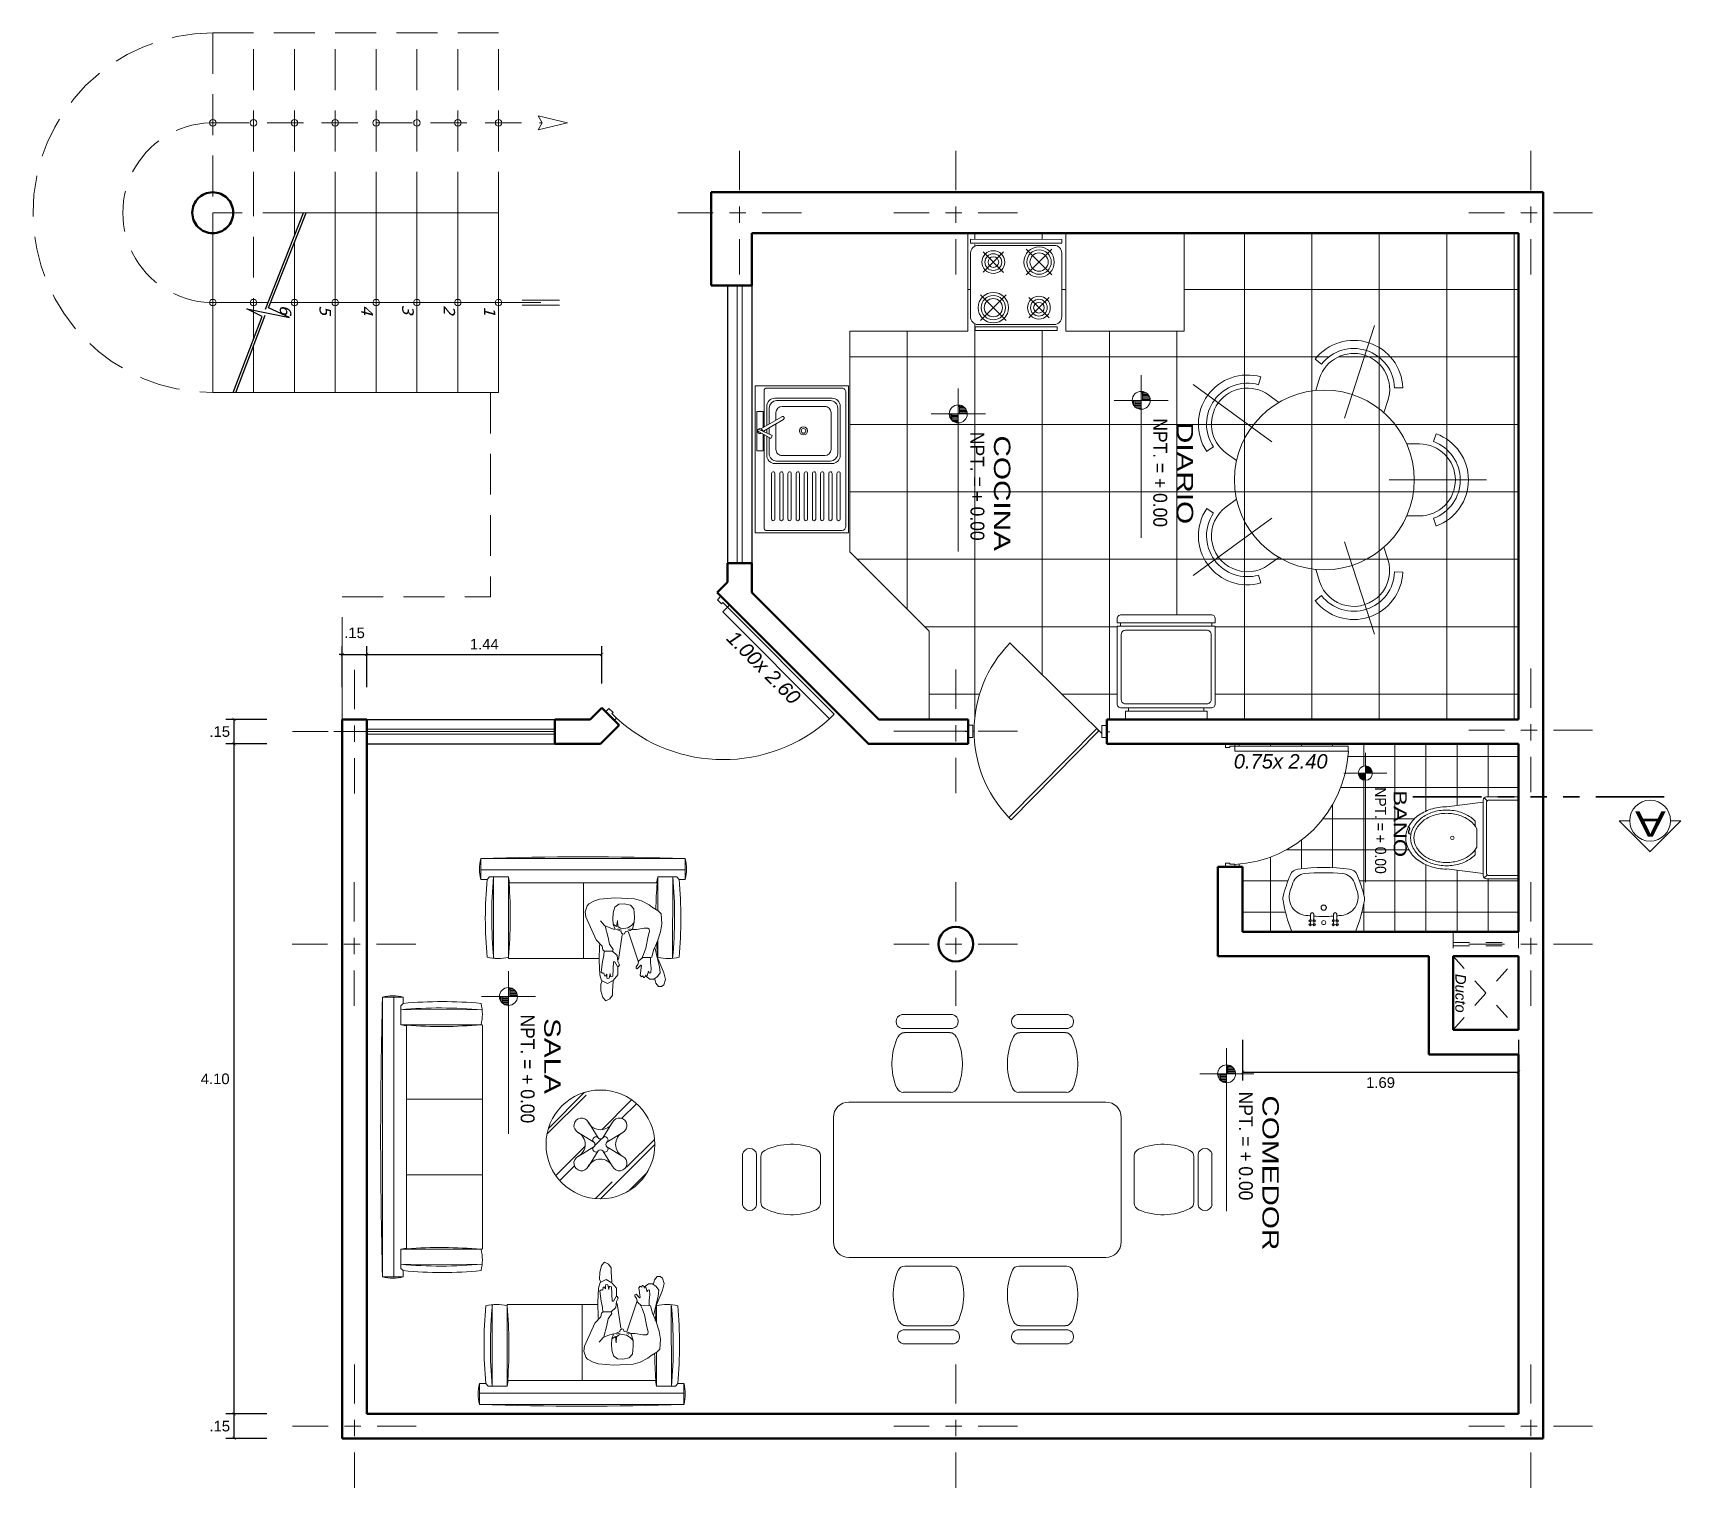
# Model space of a CAD drawing. Header units: millimetres. Extents: x 2033 to 2295, y 1536 to 1691.
# Drawn here: x 2162.55 to 2172.64, y 1561.02 to 1569.92 of the extents above; entities that cross this region are included whole.
import ezdxf

# ---------------------------------------------------------------- set-up
doc = ezdxf.new("R2010")
doc.units = ezdxf.units.MM
for name, pattern in [('ACAD_ISO02W100', [15, 12, -3]), ('ACAD_ISO06W100', [36, 24, -3, 0, -3, 0, -3, 0, -3]), ('ACAD_ISO10W100', [18, 12, -3, 0, -3]), ('HIDDEN2', [4.7625, 3.175, -1.5875]), ('RAYITAS', [0.375, 0.25, -0.125])]:
    doc.linetypes.add(name, pattern=pattern)
doc.layers.get('Defpoints').update_dxf_attribs({"color": 164})
for name, color, linetype, lineweight in [('CARPINTERIA', 21, 'Continuous', 18), ('cotas', 251, 'Continuous', 15), ('escaleras', 30, 'Continuous', 15), ('Layer2', 2, 'Continuous', 9), ('Muebles', 33, 'Continuous', 9), ('MUEBLES-PUERTAS', 21, 'Continuous', 9), ('muroalto', 12, 'Continuous', 50), ('MUROS BAJOS', 80, 'Continuous', 25), ('PISOS', 252, 'Continuous', 0), ('PROYECCIONES', 127, 'HIDDEN2', 5), ('PYV', 30, 'Continuous', 13), ('SANITARIO', 161, 'Continuous', 5), ('seccion', 130, 'Continuous', 35), ('TEXTOS', 7, 'Continuous', 5), ('Texturas', 8, 'Continuous', 0), ('texturasde piso', 252, 'Continuous', 0), ('UNO', 254, 'Continuous', 9), ('ventana-puerta', 2, 'Continuous', 5)]:
    doc.layers.add(name, color=color, linetype=linetype, lineweight=lineweight)
doc.layers.add('COTA', color=1, linetype='Continuous')
doc.styles.add('ARDELG', font='arial.ttf', dxfattribs={"width": 0.9, "height": 0.1})
doc.styles.add('ARIAL', font='arial.ttf', dxfattribs={"width": 1.3, "height": 0.1})
doc.styles.add('ARRR', font='arial.ttf', dxfattribs={"height": 0.1})
doc.styles.get("Standard").update_dxf_attribs({"font": 'arial.ttf'})
doc.dimstyles.new('Aritek', dxfattribs={"dimtxt": 0.065, "dimasz": 0.02, "dimexe": 0.05, "dimexo": 0.15, "dimgap": 0.03, "dimtad": 2, "dimtih": 1, "dimtoh": 1, "dimzin": 4, "dimdsep": 46, "dimtxsty": 'Standard', "dimblk": 'ARCHTICK', "dimcen": 0.1, "dimclrt": 7, "dimadec": 0, "dimazin": 0, "dimtfac": 1, "dimtmove": 2, "dimatfit": 1, "dimldrblk": 'DOTSMALL', "dimfxl": 0.2, "dimfxlon": 1, "dimarcsym": 0})

msp = doc.modelspace()

# ---------------------------------------------------------------- texts
at = {"attachment_point": 8}
for s, insert, char_height, width, rotation in [('{\\fArial|b0|i1|c0|p34;1.00x 2.60}', (2166.994, 1566.006), 0.088, 0.74437, 315), ('{\\fArial|b0|i1|c0|p34;Ducto}', (2171.258, 1564.044), 0.065, 2.42503, 270)]:
    msp.add_mtext(s, dxfattribs=dict(at, insert=insert, char_height=char_height, width=width, rotation=rotation))
at = {"insert": (2170.19, 1565.418), "char_height": 0.088, "width": 0.74437, "attachment_point": 8}
msp.add_mtext('{\\fArial|b0|i1|c0|p34;0.75x 2.40}', dxfattribs=at)
at = {"layer": 'Layer2', "char_height": 0.07, "attachment_point": 1, "rotation": 270, "style": 'ARRR'}
for s, insert in [('{\\fVerdana|b0|i1|c0|p34;6}', (2164.134, 1568.256)), ('{\\fVerdana|b0|i1|c0|p34;5}', (2164.377, 1568.253)), ('{\\fVerdana|b0|i1|c0|p34;4}', (2164.633, 1568.255)), ('{\\fVerdana|b0|i1|c0|p34;3}', (2164.883, 1568.258)), ('{\\fVerdana|b0|i1|c0|p34;2}', (2165.136, 1568.256)), ('{\\fVerdana|b0|i1|c0|p34;1}', (2165.383, 1568.249))]:
    msp.add_mtext(s, dxfattribs=dict(at, insert=insert))
at = {"layer": 'TEXTOS', "ltscale": 0.005, "attachment_point": 1}
for s, insert, char_height, width, rotation, style in [('NPT. = + 0.00', (2169.495, 1567.562), 0.085, 1, 270, 'ARDELG'), ('DIARIO', (2169.654, 1567.54), 0.1, 1.686, 270, 'ARIAL'), ('NPT. = + 0.00', (2168.376, 1567.479), 0.085, 1, 270, 'ARDELG'), ('COCINA', (2168.535, 1567.457), 0.1, 1.686, 270, 'ARIAL'), ('NPT. = + 0.00', (2170.835, 1565.304), 0.06757, 0.79496, 270, 'ARDELG'), ('BAÑO', (2170.961, 1565.286), 0.0795, 1.3403, 270, 'ARIAL'), ('A', (2172.547, 1565.002), 0.155, 1.686, 180, 'ARIAL'), ('NPT. = + 0.00', (2165.623, 1563.914), 0.085, 1, 270, 'ARDELG'), ('SALA', (2165.782, 1563.892), 0.1, 1.686, 270, 'ARIAL'), ('NPT. = + 0.00', (2170.019, 1563.442), 0.085, 1, 270, 'ARDELG'), ('COMEDOR', (2170.178, 1563.419), 0.1, 1.686, 270, 'ARIAL')]:
    msp.add_mtext(s, dxfattribs=dict(at, insert=insert, char_height=char_height, width=width, rotation=rotation, style=style))

# ---------------------------------------------------------------- blocks, each defined once
blk = doc.blocks.new('puerta cocina')
at = {"layer": 'ventana-puerta', "lineweight": 9}
for p, q in [((0, -0.037), (-0.02, -0.037)), ((0.83, -0.038), (0.823, -0.038)), ((0.86, -0.037), (0.88, -0.037))]:
    blk.add_line(p, q, dxfattribs=at)
at = {"layer": 'ventana-puerta', "lineweight": 9, "ltscale": 0.006}
blk.add_line((0.031, -0.026), (0.602, -0.587), dxfattribs=at)
at = {"layer": 'ventana-puerta', "lineweight": 9}
for points in [[(0.605, 0.496), (0.591, 0.51), (0.048, -0.043), (0.062, -0.057), (0.605, 0.496)], [(0, -0.075), (0, 0), (0.03, 0), (0.03, -0.05), (0.03, -0.05), (0.03, -0.075)], [(0.86, -0.075), (0.86, 0), (0.83, 0), (0.83, -0.05), (0.83, -0.05), (0.83, -0.075)]]:
    blk.add_lwpolyline(points, close=True, dxfattribs=at)
blk.add_arc((0.047, -0.042), 0.775, 315.5024, 43.9764, dxfattribs=at)
blk = doc.blocks.new('P')
at = {"linetype": 'Continuous'}
for p, q in [((0.06, 1), (0.02, 1)), ((0.02, 0.075), (0.02, 1)), ((0.06, 1), (0.06, 0.075)), ((0, 0), (0, 0.075)), ((0, 0.075), (0.02, 0.075)), ((0.03, 0), (0, 0)), ((0.06, 0.075), (0.02, 0.075)), ((0.02, 0.075), (0.02, 0.035)), ((0.02, 0.035), (0.03, 0.035)), ((0.03, 0.035), (0.03, 0)), ((0.97, 0.035), (0.97, 0)), ((0.98, 0.035), (0.97, 0.035)), ((0.97, 0), (1, 0)), ((0.98, 0.075), (0.98, 0.035)), ((1, 0.075), (0.98, 0.075)), ((1, 0), (1, 0.075))]:
    blk.add_line(p, q, dxfattribs=at)
blk.add_arc((0.009, 0.029), 0.973, 2.7199, 86.9696, dxfattribs=at)
blk = doc.blocks.new('waterdwe')
at = {"layer": 'SANITARIO'}
for p, q in [((2478.014, 1647.262), (2478.014, 1647.762)), ((2478.014, 1647.762), (2478.209, 1647.762)), ((2478.014, 1647.742), (2478.199, 1647.742)), ((2478.223, 1647.757), (2478.206, 1647.74)), ((2478.209, 1647.732), (2478.209, 1647.292)), ((2478.229, 1647.742), (2478.229, 1647.282)), ((2478.229, 1647.731), (2478.454, 1647.702)), ((2478.279, 1647.615), (2478.279, 1647.584)), ((2478.269, 1647.569), (2478.269, 1647.456)), ((2478.279, 1647.441), (2478.279, 1647.41)), ((2478.229, 1647.294), (2478.454, 1647.322)), ((2478.199, 1647.282), (2478.014, 1647.282)), ((2478.209, 1647.262), (2478.014, 1647.262)), ((2478.223, 1647.268), (2478.206, 1647.285))]:
    blk.add_line(p, q, dxfattribs=at)
blk.add_circle((2478.419, 1647.512), 0.0107, dxfattribs=at)
for centre, radius, start, end in [((2478.199, 1647.732), 0.01, 360, 90), ((2478.209, 1647.742), 0.02, 360, 90), ((2478.408, 1647.49), 0.16, 127.6942, 150.5975), ((2478.408, 1647.49), 0.18, 127.6942, 135.9871), ((2478.436, 1647.455), 0.225, 107.7485, 127.6942), ((2478.436, 1647.455), 0.205, 107.7485, 127.6942), ((2478.454, 1647.399), 0.284, 90, 107.7485), ((2478.454, 1647.399), 0.264, 90, 107.7485), ((2478.454, 1647.375), 0.328, 72.5259, 90), ((2478.454, 1647.399), 0.284, 72.2515, 90), ((2478.454, 1647.399), 0.264, 72.2515, 90), ((2478.472, 1647.455), 0.205, 52.3058, 72.2515), ((2478.472, 1647.455), 0.225, 52.3058, 72.2515), ((2478.475, 1647.442), 0.257, 52.7652, 72.5259), ((2478.499, 1647.49), 0.16, 28.1931, 52.3058), ((2478.499, 1647.49), 0.18, 28.1931, 52.3058), ((2478.508, 1647.485), 0.203, 28.5912, 52.7652), ((2478.541, 1647.512), 0.113, 360, 28.1931), ((2478.541, 1647.512), 0.133, 360, 28.1931), ((2478.558, 1647.512), 0.146, 360, 28.5912), ((2478.408, 1647.535), 0.16, 209.4025, 232.3058), ((2478.499, 1647.535), 0.16, 307.6942, 331.8069), ((2478.499, 1647.535), 0.18, 307.6942, 331.8069), ((2478.508, 1647.54), 0.203, 307.2348, 331.4088), ((2478.541, 1647.512), 0.113, 331.8069, 360), ((2478.541, 1647.512), 0.133, 331.8069, 360), ((2478.558, 1647.512), 0.146, 331.4088, 360), ((2478.408, 1647.535), 0.18, 224.0129, 232.3058), ((2478.436, 1647.57), 0.225, 232.3058, 252.2515), ((2478.436, 1647.57), 0.205, 232.3058, 252.2515), ((2478.454, 1647.626), 0.284, 252.2515, 270), ((2478.454, 1647.626), 0.264, 252.2515, 270), ((2478.454, 1647.626), 0.264, 270, 287.7485), ((2478.454, 1647.626), 0.284, 270, 287.7485), ((2478.454, 1647.65), 0.328, 270, 287.4741), ((2478.472, 1647.57), 0.205, 287.7485, 307.6942), ((2478.472, 1647.57), 0.225, 287.7485, 307.6942), ((2478.475, 1647.583), 0.257, 287.4741, 307.2348), ((2478.199, 1647.292), 0.01, 270, 360), ((2478.209, 1647.282), 0.02, 270, 360)]:
    blk.add_arc(centre, radius, start, end, dxfattribs=at)
blk = doc.blocks.new('A$C493C44AB')
at = {"layer": 'SANITARIO'}
for p, q in [((0.17, 0.32), (0.17, 0.296)), ((0.189, 0.298), (0.189, 0.32)), ((0.311, 0.32), (0.311, 0.298)), ((0.33, 0.296), (0.33, 0.32))]:
    blk.add_line(p, q, dxfattribs=at)
for points in [[(0.408, 0.01, 0.268711), (0.454, 0.045, 0.03809), (0.498, 0.177, 0.103744), (0.499, 0.202, 0.053168), (0.446, 0.389, 0.306147), (0.438, 0.395), (0.062, 0.395, 0.306147), (0.054, 0.389, 0.053168), (0.001, 0.202, 0.103744), (0.002, 0.177, 0.03809), (0.046, 0.045, 0.268711), (0.092, 0.01, 0.062558)], [(0.174, 0.329), (0.17, 0.325, 0.056579), (0.173, 0.323), (0.169, 0.318, -0.141407), (0.16, 0.327), (0.164, 0.331, 0.056579), (0.166, 0.328), (0.17, 0.333, -0.274973), (0.17, 0.344), (0.166, 0.348, 0.056579), (0.164, 0.345), (0.16, 0.349, -0.141407), (0.169, 0.358), (0.173, 0.354, 0.056579), (0.17, 0.352), (0.174, 0.347, -0.274973), (0.185, 0.347), (0.189, 0.352, 0.056579), (0.186, 0.354), (0.19, 0.358, -0.141407), (0.199, 0.349), (0.195, 0.345, 0.056579), (0.193, 0.348), (0.189, 0.344, -0.274973), (0.189, 0.333), (0.193, 0.328, 0.056579), (0.195, 0.331), (0.199, 0.327, -0.141407), (0.19, 0.318), (0.186, 0.323, 0.056579), (0.189, 0.325), (0.185, 0.329, -0.274973)], [(0.33, 0.344), (0.334, 0.348, -0.056579), (0.336, 0.345), (0.34, 0.349, 0.141407), (0.331, 0.358), (0.327, 0.354, -0.056579), (0.33, 0.352), (0.326, 0.347, 0.274973), (0.315, 0.347), (0.311, 0.352, -0.056579), (0.314, 0.354), (0.31, 0.358, 0.141407), (0.301, 0.349), (0.305, 0.345, -0.056579), (0.307, 0.348), (0.311, 0.344, 0.274973), (0.311, 0.333), (0.307, 0.328, -0.056579), (0.305, 0.331), (0.301, 0.327, 0.141407), (0.31, 0.318), (0.314, 0.323, -0.056579), (0.311, 0.325), (0.315, 0.329, 0.274973), (0.326, 0.329), (0.33, 0.325, -0.056579), (0.327, 0.323), (0.331, 0.318, 0.141407), (0.34, 0.327), (0.336, 0.331, -0.056579), (0.334, 0.328), (0.33, 0.333, 0.274973)], [(0.36, 0.294, 0.007112), (0.33, 0.296), (0.33, 0.286, -1), (0.311, 0.286), (0.311, 0.298, 0.028913), (0.189, 0.298), (0.189, 0.286, -1), (0.17, 0.286), (0.17, 0.296, 0.007112), (0.14, 0.294, 0.468237), (0.043, 0.15, 0.016513), (0.062, 0.094, 0.289254), (0.134, 0.038, 0.0468), (0.365, 0.038, 0.289254), (0.438, 0.094, 0.016513), (0.456, 0.15, 0.468237)], [(0.234, 0.246, -1), (0.266, 0.246, -1)]]:
    blk.add_lwpolyline(points, format="xyb", close=True, dxfattribs=at)
blk.add_lwpolyline([(0.311, 0.333), (0.311, 0.332, 1)], format="xyb", dxfattribs=at)
for centre, radius in [((0.25, 0.338), 0.0123), ((0.25, 0.246), 0.0162)]:
    blk.add_circle(centre, radius, dxfattribs=at)
blk = doc.blocks.new('Lavaplat')
at = {"layer": 'MUEBLES-PUERTAS', "ltscale": 0.04}
for p, q in [((0.45, 0), (-0.45, 0)), ((-0.45, -0.57), (-0.45, 0)), ((0.45, -0.57), (0.45, 0)), ((0.024, -0.07), (0.142, -0.07)), ((0.161, -0.07), (0.185, -0.07)), ((0.208, -0.07), (0.324, -0.07)), ((-0.026, -0.47), (-0.026, -0.12)), ((0.374, -0.12), (0.374, -0.47)), ((0.45, -0.57), (-0.45, -0.57)), ((0.324, -0.52), (0.024, -0.52))]:
    blk.add_line(p, q, dxfattribs=at)
for centre, start, end in [((0.024, -0.12), 90, 180), ((0.324, -0.12), 0, 90), ((0.024, -0.47), 180, 270), ((0.324, -0.47), 270, 0)]:
    blk.add_arc(centre, 0.05, start, end, dxfattribs=at)
at = {"layer": 'Texturas'}
for p, q in [((0.174, -0.014), (0.127, -0.095)), ((0.127, -0.095), (0.145, -0.104)), ((0.145, -0.104), (0.184, -0.019)), ((0.171, -0.046), (0.244, -0.172)), ((0.261, -0.162), (0.187, -0.033)), ((0.024, -0.426), (0.024, -0.164)), ((0.061, -0.126), (0.218, -0.126)), ((0.241, -0.126), (0.286, -0.126)), ((0.324, -0.164), (0.324, -0.426)), ((0.286, -0.464), (0.061, -0.464))]:
    blk.add_line(p, q, dxfattribs=at)
for points in [[(0.154, -0.049), (0.053, -0.049), (0.053, -0.009), (0.293, -0.009), (0.293, -0.049), (0.196, -0.049)], [(0.173, -0.049), (0.17, -0.049)]]:
    blk.add_lwpolyline(points, dxfattribs=at)
blk.add_circle((0.174, -0.295), 0.0143, dxfattribs=at)
for centre, radius, start, end in [((0.173, -0.029), 0.015, 269.2246, 216.2304), ((0.061, -0.164), 0.0375, 90, 180), ((0.253, -0.167), 0.01, 210, 30), ((0.286, -0.164), 0.0375, 0, 90), ((0.061, -0.426), 0.0375, 180, 270), ((0.286, -0.426), 0.0375, 270, 0)]:
    blk.add_arc(centre, radius, start, end, dxfattribs=at)
at = {"layer": 'UNO', "ltscale": 0.04}
for p, q in [((-0.435, -0.53), (-0.435, -0.065)), ((-0.425, -0.055), (0.151, -0.054)), ((-0.366, -0.1), (-0.086, -0.1)), ((0.034, -0.085), (0.133, -0.085)), ((0.154, -0.085), (0.194, -0.085)), ((0.199, -0.055), (0.425, -0.055)), ((0.217, -0.085), (0.314, -0.085)), ((0.435, -0.53), (0.435, -0.065)), ((-0.376, -0.11), (-0.376, -0.11)), ((-0.376, -0.16), (-0.376, -0.16)), ((-0.086, -0.12), (-0.366, -0.12)), ((-0.366, -0.15), (-0.086, -0.15)), ((-0.086, -0.17), (-0.366, -0.17)), ((-0.366, -0.2), (-0.086, -0.2)), ((-0.076, -0.11), (-0.076, -0.11)), ((-0.076, -0.16), (-0.076, -0.16)), ((-0.011, -0.46), (-0.011, -0.13)), ((0.359, -0.13), (0.359, -0.46)), ((-0.376, -0.21), (-0.376, -0.21)), ((-0.376, -0.26), (-0.376, -0.26)), ((-0.086, -0.22), (-0.366, -0.22)), ((-0.366, -0.25), (-0.086, -0.25)), ((-0.086, -0.27), (-0.366, -0.27)), ((-0.366, -0.3), (-0.086, -0.3)), ((-0.076, -0.21), (-0.076, -0.21)), ((-0.076, -0.26), (-0.076, -0.26)), ((-0.376, -0.31), (-0.376, -0.31)), ((-0.376, -0.36), (-0.376, -0.36)), ((-0.086, -0.32), (-0.366, -0.32)), ((-0.366, -0.35), (-0.086, -0.35)), ((-0.086, -0.37), (-0.366, -0.37)), ((-0.366, -0.4), (-0.086, -0.4)), ((-0.076, -0.31), (-0.076, -0.31)), ((-0.076, -0.36), (-0.076, -0.36)), ((-0.376, -0.41), (-0.376, -0.41)), ((-0.376, -0.46), (-0.376, -0.46)), ((-0.086, -0.42), (-0.366, -0.42)), ((-0.366, -0.45), (-0.086, -0.45)), ((-0.086, -0.47), (-0.366, -0.47)), ((-0.366, -0.5), (-0.086, -0.5)), ((-0.076, -0.41), (-0.076, -0.41)), ((-0.076, -0.46), (-0.076, -0.46)), ((-0.076, -0.47), (-0.076, -0.47)), ((0.41, -0.555), (-0.41, -0.555)), ((-0.376, -0.51), (-0.376, -0.51)), ((-0.086, -0.52), (-0.366, -0.52)), ((-0.076, -0.51), (-0.076, -0.51)), ((0.314, -0.505), (0.034, -0.505))]:
    blk.add_line(p, q, dxfattribs=at)
at = {"layer": 'UNO', "ltscale": 0.0035}
blk.add_line((0.167, -0.055), (0.176, -0.055), dxfattribs=at)
at = {"layer": 'UNO', "ltscale": 0.04}
blk.add_circle((0.174, -0.295), 0.025, dxfattribs=at)
for centre, radius, start, end in [((-0.425, -0.065), 0.01, 90, 180), ((-0.366, -0.11), 0.01, 90, 180), ((-0.086, -0.11), 0.01, 0, 90), ((0.034, -0.13), 0.045, 90, 180), ((0.314, -0.13), 0.045, 0, 90), ((0.425, -0.065), 0.01, 0, 90), ((-0.366, -0.11), 0.01, 180, 270), ((-0.366, -0.16), 0.01, 90, 180), ((-0.366, -0.16), 0.01, 180, 270), ((-0.366, -0.21), 0.01, 90, 180), ((-0.086, -0.11), 0.01, 270, 360), ((-0.086, -0.16), 0.01, 0, 90), ((-0.086, -0.16), 0.01, 270, 360), ((-0.086, -0.21), 0.01, 0, 90), ((-0.366, -0.21), 0.01, 180, 270), ((-0.366, -0.26), 0.01, 90, 180), ((-0.366, -0.26), 0.01, 180, 270), ((-0.366, -0.31), 0.01, 90, 180), ((-0.086, -0.21), 0.01, 270, 0), ((-0.086, -0.26), 0.01, 360, 90), ((-0.086, -0.26), 0.01, 270, 0), ((-0.086, -0.31), 0.01, 0, 90), ((-0.366, -0.31), 0.01, 180, 270), ((-0.366, -0.36), 0.01, 90, 180), ((-0.366, -0.36), 0.01, 180, 270), ((-0.366, -0.41), 0.01, 90, 180), ((-0.086, -0.31), 0.01, 270, 0), ((-0.086, -0.36), 0.01, 0, 90), ((-0.086, -0.36), 0.01, 270, 360), ((-0.086, -0.41), 0.01, 0, 90), ((-0.366, -0.41), 0.01, 180, 270), ((-0.366, -0.46), 0.01, 90, 180), ((-0.366, -0.46), 0.01, 180, 270), ((-0.366, -0.51), 0.01, 90, 180), ((-0.086, -0.41), 0.01, 270, 0), ((-0.086, -0.46), 0.01, 0, 90), ((-0.086, -0.46), 0.01, 270, 360), ((-0.086, -0.51), 0.01, 0, 90), ((0.034, -0.46), 0.045, 180, 270), ((0.314, -0.46), 0.045, 270, 360), ((-0.41, -0.53), 0.025, 180, 270), ((-0.366, -0.51), 0.01, 180, 270), ((-0.086, -0.51), 0.01, 270, 0), ((0.41, -0.53), 0.025, 270, 0)]:
    blk.add_arc(centre, radius, start, end, dxfattribs=at)
blk = doc.blocks.new('Refrigerador')
at = {"layer": 'MUEBLES-PUERTAS', "ltscale": 0.0035}
for points in [[(-0.3, 0.59), (-0.3, 0.615, -0.414214), (-0.275, 0.64), (0.275, 0.64, -0.414214), (0.3, 0.615), (0.3, 0.59)], [(-0.3, 0.57), (0.3, 0.57), (0.3, 0.095, -0.414214), (0.275, 0.07), (-0.275, 0.07, -0.414214), (-0.3, 0.095)]]:
    blk.add_lwpolyline(points, format="xyb", close=True, dxfattribs=at)
at = {"layer": 'UNO', "ltscale": 0.0035}
for p, q in [((-0.28, 0.57), (-0.28, 0.59)), ((0.28, 0.57), (0.28, 0.59)), ((-0.23, 0.05), (-0.23, 0.07)), ((0.23, 0.05), (0.23, 0.07))]:
    blk.add_line(p, q, dxfattribs=at)
blk.add_lwpolyline([(-0.25, 0.545), (0.25, 0.545, -0.414214), (0.275, 0.52), (0.275, 0.12, -0.414214), (0.25, 0.095), (-0.25, 0.095, -0.414214), (-0.275, 0.12), (-0.275, 0.52, -0.414214)], format="xyb", close=True, dxfattribs=at)
blk.add_lwpolyline([(-0.25, 0.05), (-0.25, 0), (0.25, 0), (0.25, 0.05)], close=True, dxfattribs=at)
blk = doc.blocks.new('Ref G Planta')
at = {"layer": 'MUEBLES-PUERTAS', "ltscale": 0.0035, "rotation": 180}
blk.add_blockref('Refrigerador', (0, -0.025), dxfattribs=at)
blk = doc.blocks.new('fgbv')
at = {"layer": 'MUEBLES-PUERTAS', "lineweight": 0}
for p, q in [((1206.083, 2093.001), (1206.241, 2093.159)), ((1206.083, 2093.159), (1206.241, 2093.001)), ((1206.504, 2093.017), (1206.379, 2093.142)), ((1206.379, 2093.017), (1206.504, 2093.142)), ((1206.225, 2092.863), (1206.099, 2092.738)), ((1206.099, 2092.863), (1206.224, 2092.738)), ((1206.52, 2092.879), (1206.362, 2092.721)), ((1206.52, 2092.721), (1206.362, 2092.879))]:
    blk.add_line(p, q, dxfattribs=at)
for points in [[(1206.046, 2092.661), (1206.046, 2093.219), (1206.023, 2093.219), (1206.022, 2092.661)], [(1206.581, 2092.688), (1206.581, 2093.191), (1206.558, 2093.191), (1206.558, 2092.688)]]:
    blk.add_lwpolyline(points, close=True, dxfattribs=at)
blk.add_lwpolyline([(1206.544, 2092.707), (1206.544, 2093.172, 0.414214), (1206.497, 2093.219), (1206.106, 2093.219, 0.414214), (1206.06, 2093.173), (1206.06, 2092.707, 0.414214), (1206.106, 2092.661), (1206.497, 2092.66, 0.414214)], format="xyb", close=True, dxfattribs=at)
for centre, radius in [((1206.162, 2093.08), 0.0931), ((1206.162, 2093.08), 0.0745), ((1206.162, 2093.08), 0.0559), ((1206.441, 2093.079), 0.0698), ((1206.441, 2093.079), 0.0512), ((1206.441, 2093.079), 0.0326), ((1206.441, 2092.8), 0.0931), ((1206.162, 2092.8), 0.0698), ((1206.162, 2092.8), 0.0512), ((1206.162, 2092.8), 0.0326), ((1206.441, 2092.8), 0.0745), ((1206.441, 2092.8), 0.0559)]:
    blk.add_circle(centre, radius, dxfattribs=at)
blk = doc.blocks.new('GF+')
at = {"color": 34}
for p, q in [((252.598, 193.805), (250.458, 193.805)), ((250.458, 193.805), (250.458, 193.646)), ((252.598, 193.718), (250.458, 193.718)), ((252.598, 193.805), (252.598, 193.646)), ((250.458, 193.646), (250.506, 193.646)), ((250.506, 193.646), (250.523, 193.665)), ((250.523, 193.665), (250.669, 193.665)), ((250.556, 193.042), (250.554, 193.665)), ((250.674, 193.618), (250.669, 193.665)), ((250.669, 193.665), (250.677, 193.621)), ((250.669, 193.665), (250.669, 193.05)), ((250.677, 193.621), (250.939, 193.621)), ((252.379, 193.621), (250.939, 193.621)), ((251.239, 193.621), (251.239, 193.041)), ((251.817, 193.621), (251.817, 193.041)), ((252.387, 193.665), (252.379, 193.621)), ((252.382, 193.618), (252.387, 193.665)), ((252.532, 193.665), (252.387, 193.665)), ((252.387, 193.665), (252.387, 193.05)), ((252.5, 193.042), (252.502, 193.665)), ((252.55, 193.646), (252.532, 193.665)), ((252.598, 193.646), (252.55, 193.646)), ((250.669, 193.05), (250.669, 193.044)), ((250.672, 193.041), (250.775, 193.041)), ((250.939, 193.041), (250.745, 193.041)), ((250.939, 193.041), (252.311, 193.041)), ((252.384, 193.041), (252.281, 193.041)), ((252.387, 193.05), (252.387, 193.044))]:
    blk.add_line(p, q, dxfattribs=at)
for centre, radius, start, end in [((251.528, 154.083), 39.736, 88.457, 91.543), ((250.78, 193.725), 0.332, 166.1775, 193.8225), ((252.276, 193.725), 0.332, 346.1775, 13.8225), ((253.66, 193.348), 3.168, 174.6069, 185.3931), ((253.93, 193.363), 3.389, 174.8766, 185.4221), ((247.294, 193.363), 3.389, 354.7149, 4.3203), ((250.677, 193.618), 0.00288, 90, 184.3203), ((255.762, 193.363), 3.389, 175.6797, 185.2851), ((252.379, 193.618), 0.00288, 355.6797, 90), ((249.126, 193.363), 3.389, 354.5779, 5.1234), ((249.396, 193.348), 3.168, 354.6069, 5.3931), ((250.588, 193.393), 0.352, 256.5803, 283.4197), ((250.672, 193.044), 0.00288, 180, 270), ((252.384, 193.044), 0.00288, 270, 0), ((252.468, 193.393), 0.352, 256.5803, 283.4197)]:
    blk.add_arc(centre, radius, start, end, dxfattribs=at)
blk = doc.blocks.new('Peopleplan_057')
at = {"color": 0}
for p, q in [((-0.022, -0.12), (-0.04, -0.11)), ((0.055, -0.11), (0.026, -0.118))]:
    blk.add_line(p, q, dxfattribs=at)
at = {"color": 76}
for p, q in [((-0.195, -0.329), (-0.13, -0.327)), ((0.095, -0.28), (0.157, -0.28))]:
    blk.add_line(p, q, dxfattribs=at)
for points in [[(0.157, -0.28), (0.169, -0.269), (0.176, -0.241), (0.221, -0.194), (0.3, -0.017), (0.305, 0.02), (0.29, 0.067), (0.277, 0.083), (0.233, 0.105), (0.195, 0.118), (0.133, 0.123), (0.077, 0.128), (-0.073, 0.121), (-0.126, 0.105), (-0.184, 0.075), (-0.21, 0.055), (-0.253, 0.028), (-0.276, 0.005), (-0.281, -0.07), (-0.272, -0.132), (-0.246, -0.212), (-0.219, -0.271), (-0.206, -0.325), (-0.195, -0.329)], [(-0.13, -0.327), (-0.141, -0.306), (-0.159, -0.256), (-0.178, -0.165), (-0.188, -0.128), (-0.184, -0.111), (-0.174, -0.105), (-0.146, -0.104), (-0.088, -0.115), (-0.056, -0.115)], [(0.08, -0.113), (0.122, -0.098), (0.157, -0.083), (0.187, -0.047), (0.187, -0.047), (0.187, -0.047), (0.187, -0.047)], [(0.152, -0.089), (0.129, -0.175), (0.118, -0.227), (0.09, -0.267), (0.095, -0.28)]]:
    blk.add_lwpolyline(points, dxfattribs=at)
at = {"color": 8}
for points in [[(0.091, -0.073), (0.094, -0.034), (0.092, 0.013), (0.079, 0.056), (0.047, 0.08), (0.007, 0.082), (-0.041, 0.071), (-0.068, 0.043), (-0.073, -0.017), (-0.071, -0.06)], [(0.091, -0.073), (0.064, -0.091), (0.058, -0.044), (0.055, -0.09), (0.034, -0.103), (0.01, -0.107), (-0.022, -0.101), (-0.049, -0.084), (-0.071, -0.06)], [(-0.026, -0.134), (-0.103, -0.364)], [(0.022, -0.156), (0.049, -0.344)], [(0.054, -0.4), (0.056, -0.46), (0.09, -0.503), (0.135, -0.528), (0.18, -0.505), (0.193, -0.46), (0.199, -0.355), (0.195, -0.231)], [(-0.253, -0.34), (-0.296, -0.445), (-0.309, -0.496), (-0.296, -0.537), (-0.278, -0.55), (-0.257, -0.55), (-0.236, -0.524), (-0.229, -0.494)], [(-0.159, -0.471), (-0.189, -0.494), (-0.221, -0.494), (-0.249, -0.473), (-0.268, -0.445), (-0.263, -0.4), (-0.246, -0.327), (-0.231, -0.259)], [(0.092, -0.509), (0.097, -0.586), (0.097, -0.616), (0.116, -0.644), (0.148, -0.659), (0.17, -0.635), (0.184, -0.582), (0.185, -0.531), (0.175, -0.507)]]:
    blk.add_lwpolyline(points, dxfattribs=at)
at = {"color": 0}
for points in [[(-0.071, -0.06), (-0.058, -0.109), (-0.04, -0.122), (-0.011, -0.132), (-0.004, -0.13), (0.004, -0.147), (0.015, -0.149), (0.026, -0.141), (0.03, -0.13), (0.049, -0.12), (0.077, -0.109), (0.091, -0.073)], [(-0.195, -0.329), (-0.195, -0.37), (-0.199, -0.409), (-0.197, -0.445), (-0.186, -0.449), (-0.18, -0.432), (-0.169, -0.469), (-0.163, -0.471), (-0.159, -0.46), (-0.15, -0.481), (-0.141, -0.481), (-0.139, -0.468), (-0.126, -0.477), (-0.115, -0.464), (-0.126, -0.389), (-0.12, -0.387), (-0.094, -0.415), (-0.086, -0.411), (-0.086, -0.4), (-0.098, -0.383), (-0.105, -0.355), (-0.135, -0.327)], [(0.095, -0.28), (0.06, -0.314), (0.054, -0.359), (0.043, -0.385), (0.049, -0.398), (0.058, -0.398), (0.077, -0.361), (0.088, -0.361), (0.094, -0.471), (0.103, -0.475), (0.112, -0.473), (0.114, -0.451), (0.122, -0.486), (0.137, -0.488), (0.139, -0.479), (0.14, -0.456), (0.148, -0.469), (0.157, -0.469), (0.161, -0.447), (0.17, -0.449), (0.182, -0.441), (0.172, -0.362), (0.163, -0.314), (0.16, -0.277)]]:
    blk.add_lwpolyline(points, dxfattribs=at)
blk = doc.blocks.new('Peopleplan_059')
at = {"color": 34, "lineweight": 0}
for p, q in [((-0.723, -0.014), (0.841, -0.014)), ((-0.723, -0.014), (-0.723, -0.173)), ((-0.723, -0.101), (0.841, -0.101)), ((0.841, -0.014), (0.841, -0.173)), ((-0.723, -0.173), (-0.675, -0.173)), ((-0.675, -0.173), (-0.658, -0.154)), ((-0.658, -0.154), (-0.512, -0.154)), ((-0.626, -0.777), (-0.627, -0.154)), ((-0.512, -0.154), (-0.512, -0.413)), ((-0.507, -0.201), (-0.512, -0.154)), ((-0.512, -0.154), (-0.504, -0.198)), ((-0.504, -0.198), (0.622, -0.198)), ((0.057, -0.198), (0.057, -0.778)), ((0.63, -0.154), (0.622, -0.198)), ((0.625, -0.201), (0.63, -0.154)), ((0.776, -0.154), (0.63, -0.154)), ((0.63, -0.154), (0.63, -0.768)), ((0.744, -0.777), (0.745, -0.154)), ((0.793, -0.173), (0.776, -0.154)), ((0.841, -0.173), (0.793, -0.173)), ((-0.512, -0.64), (-0.512, -0.768)), ((-0.512, -0.768), (-0.512, -0.775)), ((0.627, -0.778), (-0.064, -0.778)), ((0.627, -0.778), (0.525, -0.778)), ((0.627, -0.778), (0.554, -0.778)), ((0.63, -0.768), (0.63, -0.775))]:
    blk.add_line(p, q, dxfattribs=at)
for centre, radius, start, end in [((0.059, -21.247), 21.247, 87.8898, 92.1102), ((-0.401, -0.094), 0.332, 166.1775, 193.8225), ((0.519, -0.094), 0.332, 346.1775, 13.8225), ((2.479, -0.471), 3.168, 174.6069, 185.3931), ((2.748, -0.456), 3.389, 174.8766, 185.4221), ((-0.504, -0.201), 0.00288, 90, 184.3203), ((-3.887, -0.456), 3.389, 0.8877, 4.3203), ((4.005, -0.456), 3.389, 175.6797, 185.2851), ((0.622, -0.201), 0.00288, 355.6797, 90), ((-2.631, -0.456), 3.389, 354.5779, 5.1234), ((-2.361, -0.471), 3.168, 354.6069, 5.3931), ((-3.887, -0.456), 3.389, 354.7149, 356.6405), ((-0.594, -0.426), 0.352, 256.5803, 283.4197), ((-0.509, -0.775), 0.00288, 180, 270), ((0.627, -0.775), 0.00288, 270, 0), ((0.712, -0.426), 0.352, 256.5803, 283.4197)]:
    blk.add_arc(centre, radius, start, end, dxfattribs=at)
at = {"color": 30, "lineweight": 0}
blk.add_blockref('Peopleplan_057', (-0.262, -0.442), dxfattribs=at)
blk = doc.blocks.new('HKJHL')
at = {"color": 8}
for p, q in [((252.257, 191.558), (252.086, 191.73)), ((252.45, 191.398), (252.117, 191.731)), ((252.402, 191.569), (252.288, 191.684)), ((252.027, 191.406), (251.844, 191.589)), ((251.958, 191.528), (251.868, 191.619)), ((252.077, 191.412), (251.981, 191.472)), ((252.103, 191.438), (252.043, 191.535)), ((252.131, 191.438), (252.191, 191.535)), ((252.157, 191.412), (252.252, 191.472)), ((252.448, 191.367), (252.346, 191.469)), ((252.077, 191.384), (251.981, 191.324)), ((252.124, 191.363), (252.082, 191.405)), ((252.252, 191.324), (252.157, 191.384)), ((252.019, 191.08), (251.798, 191.3)), ((252.055, 191.071), (251.816, 191.31)), ((252.103, 191.358), (252.043, 191.261)), ((252.308, 191.125), (252.128, 191.305)), ((252.131, 191.358), (252.191, 191.261)), ((252.338, 191.149), (252.248, 191.239))]:
    blk.add_line(p, q, dxfattribs=at)
at = {"color": 34}
blk.add_circle((252.117, 191.398), 0.333, dxfattribs=at)
at = {"color": 8}
for centre, radius, start, end in [((252.002, 191.514), 0.0463, 27.6604, 243.2345), ((251.944, 191.398), 0.0833, 296.7655, 63.2345), ((252.117, 191.574), 0.0833, 207.6604, 332.3396), ((252.232, 191.514), 0.0463, 296.7655, 152.3396), ((252.29, 191.398), 0.0833, 116.7655, 243.2345), ((252.089, 191.426), 0.0185, 41.4096, 228.5904), ((252.089, 191.37), 0.0185, 131.4096, 318.5904), ((252.065, 191.398), 0.0185, 311.4096, 48.5904), ((252.117, 191.45), 0.0185, 221.4096, 318.5904), ((252.117, 191.346), 0.0185, 41.4096, 138.5904), ((252.145, 191.426), 0.0185, 311.4096, 138.5904), ((252.145, 191.37), 0.0185, 221.4096, 48.5904), ((252.169, 191.398), 0.0185, 131.4096, 228.5904), ((252.002, 191.282), 0.0463, 116.7655, 332.3396), ((252.117, 191.222), 0.0833, 27.6604, 152.3396), ((252.232, 191.282), 0.0463, 207.6604, 63.2345)]:
    blk.add_arc(centre, radius, start, end, dxfattribs=at)
blk = doc.blocks.new('mesaa')
at = {"layer": 'Muebles', "lineweight": 0}
for p, q in [((4594.706, 562.228), (4594.396, 562.228)), ((4595.413, 562.228), (4595.102, 562.228)), ((4594.706, 562.142), (4594.396, 562.142)), ((4594.69, 562.117), (4594.412, 562.117)), ((4595.413, 562.142), (4595.102, 562.142)), ((4595.397, 562.117), (4595.118, 562.117)), ((4595.644, 561.692), (4594.072, 561.692)), ((4594.696, 561.752), (4594.406, 561.752)), ((4595.403, 561.752), (4595.112, 561.752)), ((4593.977, 560.837), (4593.977, 561.597)), ((4595.739, 560.837), (4595.739, 561.597)), ((4593.421, 561.063), (4593.421, 561.374)), ((4593.507, 561.063), (4593.507, 561.374)), ((4593.533, 561.079), (4593.533, 561.358)), ((4593.898, 561.073), (4593.898, 561.364)), ((4595.818, 561.073), (4595.818, 561.364)), ((4596.183, 561.079), (4596.183, 561.358)), ((4596.209, 561.063), (4596.209, 561.374)), ((4596.294, 561.063), (4596.294, 561.374)), ((4594.072, 560.742), (4595.644, 560.742)), ((4594.704, 560.689), (4594.414, 560.689)), ((4595.403, 560.689), (4595.112, 560.689)), ((4594.714, 560.298), (4594.404, 560.298)), ((4594.698, 560.324), (4594.42, 560.324)), ((4595.413, 560.298), (4595.102, 560.298)), ((4595.397, 560.324), (4595.118, 560.324)), ((4594.714, 560.213), (4594.404, 560.213)), ((4595.413, 560.213), (4595.102, 560.213))]:
    blk.add_line(p, q, dxfattribs=at)
for centre, radius, start, end in [((4594.404, 562.185), 0.0436, 101.3099, 258.6901), ((4594.698, 562.185), 0.0436, 281.3099, 78.6901), ((4595.111, 562.185), 0.0436, 101.3099, 258.6901), ((4595.404, 562.185), 0.0436, 281.3099, 78.6901), ((4594.72, 561.927), 0.385, 154.6217, 202.9024), ((4594.412, 562.074), 0.0428, 90, 154.6217), ((4594.69, 562.074), 0.0428, 25.3783, 90), ((4594.382, 561.927), 0.385, 337.0976, 25.3783), ((4595.427, 561.927), 0.385, 154.6217, 202.9024), ((4595.118, 562.074), 0.0428, 90, 154.6217), ((4595.397, 562.074), 0.0428, 25.3783, 90), ((4595.088, 561.927), 0.385, 337.0976, 25.3783), ((4594.072, 561.597), 0.095, 90, 180), ((4594.406, 561.794), 0.0428, 202.9024, 270), ((4594.696, 561.794), 0.0428, 270, 337.0976), ((4595.112, 561.794), 0.0428, 202.9024, 270), ((4595.403, 561.794), 0.0428, 270, 337.0976), ((4595.644, 561.597), 0.095, 0, 90), ((4593.464, 561.365), 0.0436, 11.3099, 168.6901), ((4593.575, 561.358), 0.0428, 115.3783, 180), ((4593.722, 561.049), 0.385, 67.0976, 115.3783), ((4593.855, 561.364), 0.0428, 0, 67.0976), ((4595.861, 561.364), 0.0428, 112.9024, 180), ((4595.994, 561.049), 0.385, 64.6217, 112.9024), ((4596.14, 561.358), 0.0428, 0, 64.6217), ((4596.252, 561.365), 0.0436, 11.3099, 168.6901), ((4593.575, 561.079), 0.0428, 180, 244.6217), ((4596.14, 561.079), 0.0428, 295.3783, 0), ((4593.464, 561.072), 0.0436, 191.3099, 348.6901), ((4593.722, 561.388), 0.385, 244.6217, 292.9024), ((4593.855, 561.073), 0.0428, 292.9024, 0), ((4595.861, 561.073), 0.0428, 180, 247.0976), ((4595.994, 561.388), 0.385, 247.0976, 295.3783), ((4596.252, 561.072), 0.0436, 191.3099, 348.6901), ((4594.072, 560.837), 0.095, 180, 270), ((4595.644, 560.837), 0.095, 270, 0), ((4594.414, 560.646), 0.0428, 90, 157.0976), ((4594.704, 560.646), 0.0428, 22.9024, 90), ((4595.112, 560.646), 0.0428, 90, 157.0976), ((4595.403, 560.646), 0.0428, 22.9024, 90), ((4594.728, 560.513), 0.385, 157.0976, 205.3783), ((4594.39, 560.513), 0.385, 334.6217, 22.9024), ((4595.427, 560.513), 0.385, 157.0976, 205.3783), ((4595.088, 560.513), 0.385, 334.6217, 22.9024), ((4594.412, 560.256), 0.0436, 101.3099, 258.6901), ((4594.42, 560.367), 0.0428, 205.3783, 270), ((4594.698, 560.367), 0.0428, 270, 334.6217), ((4594.706, 560.256), 0.0436, 281.3099, 78.6901), ((4595.111, 560.256), 0.0436, 101.3099, 258.6901), ((4595.118, 560.367), 0.0428, 205.3783, 270), ((4595.397, 560.367), 0.0428, 270, 334.6217), ((4595.404, 560.256), 0.0436, 281.3099, 78.6901)]:
    blk.add_arc(centre, radius, start, end, dxfattribs=at)
blk = doc.blocks.new('A$C01EB6467')
at = {"layer": 'Muebles'}
for p, q in [((0, 0.993), (0, 0.397)), ((-0.235, 0.668), (-0.282, 0.685)), ((0.282, 0.685), (0.235, 0.668)), ((-0.22, 0.504), (-0.22, 0.582)), ((0.22, 0.582), (0.22, 0.504)), ((-0.564, 0.48), (-0.563, 0.43)), ((0.563, 0.43), (0.564, 0.48)), ((-0.944, 0.307), (-0.378, 0.123)), ((-0.486, 0.389), (-0.411, 0.365)), ((0.944, 0.307), (0.378, 0.123)), ((0.411, 0.365), (0.486, 0.389)), ((-0.708, -0.017), (-0.739, -0.056)), ((-0.547, -0.053), (-0.622, -0.029)), ((0.622, -0.029), (0.547, -0.053)), ((0.739, -0.056), (0.708, -0.017)), ((-0.52, -0.342), (-0.474, -0.278)), ((0.474, -0.278), (0.52, -0.342)), ((-0.631, -0.388), (-0.583, -0.402)), ((-0.584, -0.803), (-0.234, -0.321)), ((0.584, -0.803), (0.234, -0.321)), ((0.583, -0.402), (0.631, -0.388)), ((-0.118, -0.537), (-0.164, -0.6)), ((0.164, -0.6), (0.118, -0.537)), ((-0.203, -0.678), (-0.175, -0.72)), ((0.175, -0.72), (0.203, -0.678))]:
    blk.add_line(p, q, dxfattribs=at)
blk.add_circle((0, 0), 0.55, dxfattribs=at)
for centre, radius, start, end in [((0, 0.582), 0.3, 20, 160), ((0, 0.582), 0.25, 20, 160), ((0, 0.582), 0.22, 0, 180), ((-0.554, 0.18), 0.3, 92, 232), ((-0.554, 0.18), 0.25, 92, 232), ((0.554, 0.18), 0.25, 308, 88), ((0.554, 0.18), 0.3, 308, 88), ((-0.554, 0.18), 0.22, 72, 252), ((0.554, 0.18), 0.22, 288, 108), ((-0.342, -0.471), 0.3, 164, 304), ((-0.342, -0.471), 0.25, 164, 304), ((-0.342, -0.471), 0.22, 144, 324), ((0.342, -0.471), 0.22, 216, 36), ((0.342, -0.471), 0.3, 236, 16), ((0.342, -0.471), 0.25, 236, 16)]:
    blk.add_arc(centre, radius, start, end, dxfattribs=at)
blk = doc.blocks.new('_ArchTick')
at = {"color": 0, "linetype": 'ByBlock', "const_width": 0.15}
blk.add_lwpolyline([(-0.5, -0.5), (0.5, 0.5)], dxfattribs=at)
blk = doc.blocks.new('*D343')
at = {"layer": 'Defpoints', "color": 0, "linetype": 'Continuous', "transparency": 16777216}
for p in [(2163.784, 1561.47), (2164.596, 1561.47), (2164.446, 1561.32)]:
    blk.add_point(p, dxfattribs=at)
at = {"layer": 'UNO', "color": 0, "linetype": 'Continuous', "lineweight": -2, "transparency": 16777216}
for p, q in [((2163.984, 1561.47), (2163.734, 1561.47)), ((2163.784, 1561.32), (2163.784, 1561.47)), ((2163.984, 1561.32), (2163.734, 1561.32))]:
    blk.add_line(p, q, dxfattribs=at)
at = {"layer": 'UNO', "color": 0, "linetype": 'Continuous', "lineweight": -2, "transparency": 16777216, "xscale": 0.02, "yscale": 0.02, "zscale": 0.02}
for p, rotation in [((2163.784, 1561.47), 90), ((2163.784, 1561.32), 270)]:
    blk.add_blockref('_ArchTick', p, dxfattribs=dict(at, rotation=rotation))
at = {"layer": 'UNO', "color": 7, "linetype": 'Continuous', "transparency": 16777216, "insert": (2163.696, 1561.395), "char_height": 0.065, "attachment_point": 5}
blk.add_mtext('.15', dxfattribs=at)
blk = doc.blocks.new('_DotSmall')
at = {"color": 0, "linetype": 'ByBlock', "const_width": 0.5}
blk.add_lwpolyline([(-0.0625, 0, 1), (0.0625, 0, 1)], format="xyb", close=True, dxfattribs=at)
blk = doc.blocks.new('*D344')
at = {"layer": 'Defpoints', "color": 0, "linetype": 'Continuous', "transparency": 16777216}
for p in [(2163.784, 1565.57), (2164.596, 1565.57), (2164.596, 1561.47)]:
    blk.add_point(p, dxfattribs=at)
at = {"layer": 'UNO', "color": 0, "linetype": 'Continuous', "lineweight": -2, "transparency": 16777216}
for p, q in [((2163.984, 1565.57), (2163.734, 1565.57)), ((2163.784, 1561.47), (2163.784, 1565.57)), ((2163.984, 1561.47), (2163.734, 1561.47))]:
    blk.add_line(p, q, dxfattribs=at)
at = {"layer": 'UNO', "color": 0, "linetype": 'Continuous', "lineweight": -2, "transparency": 16777216, "xscale": 0.02, "yscale": 0.02, "zscale": 0.02}
for p, rotation in [((2163.784, 1565.57), 90), ((2163.784, 1561.47), 270)]:
    blk.add_blockref('_ArchTick', p, dxfattribs=dict(at, rotation=rotation))
at = {"layer": 'UNO', "color": 7, "linetype": 'Continuous', "transparency": 16777216, "insert": (2163.668, 1563.52), "char_height": 0.065, "attachment_point": 5}
blk.add_mtext('4.10', dxfattribs=at)
blk = doc.blocks.new('*D345')
at = {"layer": 'Defpoints', "color": 0, "linetype": 'Continuous', "transparency": 16777216}
for p in [(2163.784, 1565.72), (2164.596, 1565.72), (2164.596, 1565.57)]:
    blk.add_point(p, dxfattribs=at)
at = {"layer": 'UNO', "color": 0, "linetype": 'Continuous', "lineweight": -2, "transparency": 16777216}
for p, q in [((2163.984, 1565.72), (2163.734, 1565.72)), ((2163.784, 1565.57), (2163.784, 1565.72)), ((2163.984, 1565.57), (2163.734, 1565.57))]:
    blk.add_line(p, q, dxfattribs=at)
at = {"layer": 'UNO', "color": 0, "linetype": 'Continuous', "lineweight": -2, "transparency": 16777216, "xscale": 0.02, "yscale": 0.02, "zscale": 0.02}
for p, rotation in [((2163.784, 1565.72), 90), ((2163.784, 1565.57), 270)]:
    blk.add_blockref('_ArchTick', p, dxfattribs=dict(at, rotation=rotation))
at = {"layer": 'UNO', "color": 7, "linetype": 'Continuous', "transparency": 16777216, "insert": (2163.696, 1565.645), "char_height": 0.065, "attachment_point": 5}
blk.add_mtext('.15', dxfattribs=at)
blk = doc.blocks.new('*D342')
at = {"layer": 'Defpoints', "color": 0, "linetype": 'Continuous', "transparency": 16777216}
for p in [(2169.956, 1564.169), (2171.646, 1564.169), (2169.956, 1563.56)]:
    blk.add_point(p, dxfattribs=at)
at = {"layer": 'PISOS', "color": 0, "linetype": 'Continuous', "lineweight": -2, "transparency": 16777216}
for p, q in [((2169.956, 1563.76), (2169.956, 1563.51)), ((2171.646, 1563.76), (2171.646, 1563.51)), ((2171.646, 1563.56), (2169.956, 1563.56))]:
    blk.add_line(p, q, dxfattribs=at)
at = {"layer": 'PISOS', "color": 0, "linetype": 'Continuous', "lineweight": -2, "transparency": 16777216, "xscale": 0.02, "yscale": 0.02, "zscale": 0.02, "rotation": 180}
blk.add_blockref('_ArchTick', (2169.956, 1563.56), dxfattribs=at)
at = {"layer": 'PISOS', "color": 0, "linetype": 'Continuous', "lineweight": -2, "transparency": 16777216, "xscale": 0.02, "yscale": 0.02, "zscale": 0.02}
blk.add_blockref('_ArchTick', (2171.646, 1563.56), dxfattribs=at)
at = {"layer": 'PISOS', "color": 7, "linetype": 'Continuous', "transparency": 16777216, "insert": (2170.801, 1563.497), "char_height": 0.065, "attachment_point": 5}
blk.add_mtext('1.69', dxfattribs=at)
blk = doc.blocks.new('*D346')
at = {"layer": 'Defpoints', "color": 0, "linetype": 'Continuous', "transparency": 16777216}
for p in [(2164.596, 1566.117), (2164.446, 1565.72), (2164.596, 1565.72)]:
    blk.add_point(p, dxfattribs=at)
at = {"layer": 'UNO', "color": 0, "linetype": 'Continuous', "lineweight": -2, "transparency": 16777216}
for p, q in [((2164.446, 1566.117), (2164.426, 1566.117)), ((2164.446, 1565.917), (2164.446, 1566.167)), ((2164.446, 1566.117), (2164.596, 1566.117)), ((2164.596, 1565.917), (2164.596, 1566.167)), ((2164.596, 1566.117), (2164.616, 1566.117))]:
    blk.add_line(p, q, dxfattribs=at)
at = {"layer": 'UNO', "color": 0, "linetype": 'Continuous', "lineweight": -2, "transparency": 16777216, "xscale": 0.02, "yscale": 0.02, "zscale": 0.02}
blk.add_blockref('_ArchTick', (2164.446, 1566.117), dxfattribs=at)
at = {"layer": 'UNO', "color": 0, "linetype": 'Continuous', "lineweight": -2, "transparency": 16777216, "xscale": 0.02, "yscale": 0.02, "zscale": 0.02, "rotation": 180}
blk.add_blockref('_ArchTick', (2164.596, 1566.117), dxfattribs=at)
at = {"layer": 'UNO', "color": 7, "linetype": 'Continuous', "transparency": 16777216, "insert": (2164.521, 1566.249), "char_height": 0.065, "attachment_point": 5}
blk.add_mtext('.15', dxfattribs=at)
blk = doc.blocks.new('*D347')
at = {"layer": 'Defpoints', "color": 0, "linetype": 'Continuous', "transparency": 16777216}
for p in [(2166.034, 1566.117), (2164.596, 1565.72), (2166.034, 1565.79)]:
    blk.add_point(p, dxfattribs=at)
at = {"layer": 'PISOS', "color": 0, "linetype": 'Continuous', "lineweight": -2, "transparency": 16777216}
for p, q in [((2164.596, 1565.917), (2164.596, 1566.167)), ((2164.596, 1566.117), (2166.034, 1566.117)), ((2166.034, 1565.94), (2166.034, 1566.167))]:
    blk.add_line(p, q, dxfattribs=at)
at = {"layer": 'PISOS', "color": 0, "linetype": 'Continuous', "lineweight": -2, "transparency": 16777216, "xscale": 0.02, "yscale": 0.02, "zscale": 0.02, "rotation": 180}
blk.add_blockref('_ArchTick', (2164.596, 1566.117), dxfattribs=at)
at = {"layer": 'PISOS', "color": 0, "linetype": 'Continuous', "lineweight": -2, "transparency": 16777216, "xscale": 0.02, "yscale": 0.02, "zscale": 0.02}
blk.add_blockref('_ArchTick', (2166.034, 1566.117), dxfattribs=at)
at = {"layer": 'PISOS', "color": 7, "linetype": 'Continuous', "transparency": 16777216, "insert": (2165.315, 1566.18), "char_height": 0.065, "attachment_point": 5}
blk.add_mtext('1.44', dxfattribs=at)
blk = doc.blocks.new('Corte')
at = {"layer": 'TEXTOS', "color": 14, "ltscale": 0.0035}
for p, q in [((0.148, 0.169), (0.338, -0.021)), ((0.148, 0.104), (0.148, 0.169)), ((0.337, -0.021), (0.148, -0.21)), ((0.148, -0.21), (0.148, -0.146))]:
    blk.add_line(p, q, dxfattribs=at)
blk.add_circle((0.148, -0.021), 0.125, dxfattribs=at)

# ---------------------------------------------------------------- dimensions: what is measured, and where the dimension line sits
at = {"layer": 'PISOS', "linetype": 'Continuous'}
for base, p1, p2, picture, middle in [((2166.034, 1566.117), (2164.596, 1565.72), (2166.034, 1565.79), '*D347', (2165.315, 1566.18)), ((2169.956, 1563.56), (2171.646, 1564.169), (2169.956, 1564.169), '*D342', (2170.801, 1563.497))]:
    dim = msp.add_linear_dim(base=base, p1=p1, p2=p2, dimstyle='Aritek', dxfattribs=at)
    dim.commit()
    dim.dimension.update_dxf_attribs({"geometry": picture, "text_midpoint": middle})
at = {"layer": 'UNO', "linetype": 'Continuous'}
dim = msp.add_linear_dim(base=(2164.596, 1566.117), p1=(2164.446, 1565.72), p2=(2164.596, 1565.72), dimstyle='Aritek', dxfattribs=at)
dim.commit()
dim.dimension.update_dxf_attribs({"geometry": '*D346', "text_midpoint": (2164.521, 1566.249)})
for base, p1, p2, picture, middle in [((2163.784, 1565.72), (2164.596, 1565.57), (2164.596, 1565.72), '*D345', (2163.696, 1565.645)), ((2163.784, 1565.57), (2164.596, 1561.47), (2164.596, 1565.57), '*D344', (2163.668, 1563.52)), ((2163.784, 1561.47), (2164.446, 1561.32), (2164.596, 1561.47), '*D343', (2163.696, 1561.395))]:
    dim = msp.add_linear_dim(base=base, p1=p1, p2=p2, angle=270, dimstyle='Aritek', dxfattribs=at)
    dim.commit()
    dim.dimension.update_dxf_attribs({"geometry": picture, "text_midpoint": middle})

# ---------------------------------------------------------------- hatches: boundary and pattern name
at = {"layer": 'PISOS', "linetype": 'Continuous'}
h = msp.add_hatch(dxfattribs=at)
h.set_pattern_fill('NET', color=256, scale=0.13, angle=270)
h.set_pattern_definition([(270, (587.07134, 3670.8988), (0.41275, -8e-17), []), (360, (587.07134, 3670.8988), (1e-16, 0.41275), [])])
h.paths.add_polyline_path([(2168.874, 1568.095), (2168.874, 1568.695), (2168.274, 1568.695), (2168.274, 1568.095), (2167.553, 1568.095), (2167.553, 1566.745), (2168.038, 1566.26), (2168.038, 1565.72), (2168.276, 1565.72), (2168.276, 1565.684), (2168.313, 1565.684, -0.185721), (2168.533, 1566.188), (2169.095, 1565.633), (2169.095, 1565.657), (2169.096, 1565.682), (2169.125, 1565.682), (2169.125, 1565.72), (2169.239, 1565.72), (2169.239, 1565.79), (2169.214, 1565.79, -0.414214), (2169.189, 1565.815), (2169.189, 1566.29), (2169.189, 1566.335, -0.414214), (2169.214, 1566.36), (2169.764, 1566.36, -0.414214), (2169.789, 1566.335), (2169.789, 1566.31), (2169.789, 1565.815, -0.414214), (2169.764, 1565.79), (2169.739, 1565.79), (2169.739, 1565.72), (2171.646, 1565.72), (2171.646, 1568.695), (2169.599, 1568.695), (2169.599, 1568.095)])
h.paths.add_polyline_path([(2169.391, 1567.672, -1), (2169.281, 1567.672, -1)], flags=16)
h.paths.add_polyline_path([(2168.161, 1567.589, -1), (2168.271, 1567.589, -1)], flags=16)
h.paths.add_polyline_path([(2170.428, 1567.807, -0.414214), (2170.705, 1567.948), (2170.715, 1567.976, 0.315299), (2170.44, 1567.893, 0.099612)], flags=16)
h.paths.add_polyline_path([(2168.822, 1568.099), (2168.319, 1568.099), (2168.319, 1568.14, -0.298217), (2168.291, 1568.183), (2168.291, 1568.574, -0.414214), (2168.338, 1568.62), (2168.291, 1568.634), (2168.291, 1568.658), (2168.85, 1568.657), (2168.85, 1568.634), (2168.803, 1568.62, -0.414214), (2168.85, 1568.574), (2168.85, 1568.183, -0.298217), (2168.822, 1568.14)], flags=16)
h.paths.add_polyline_path([(2168.733, 1568.216), (2168.71, 1568.239), (2168.687, 1568.216, 0.414214)], flags=0)
h.paths.add_polyline_path([(2168.761, 1568.239, -1), (2168.659, 1568.239, -1)], flags=0)
h.paths.add_polyline_path([(2169.364, 1567.592), (2169.364, 1566.884), (2169.539, 1566.884), (2169.539, 1567.592)], flags=24)
h.paths.add_polyline_path([(2169.498, 1567.579), (2169.498, 1566.903), (2169.704, 1566.903), (2169.704, 1567.579)], flags=24)
h.paths.add_polyline_path([(2168.244, 1567.509), (2168.244, 1566.801), (2168.419, 1566.801), (2168.419, 1567.509)], flags=24)
h.paths.add_polyline_path([(2168.378, 1567.491), (2168.378, 1566.734), (2168.584, 1566.734), (2168.584, 1567.491)], flags=24)
at = {"layer": 'texturasde piso', "linetype": 'ACAD_ISO02W100'}
h = msp.add_hatch(dxfattribs=at)
h.set_pattern_fill('NET', color=256, scale=0.06, angle=270)
h.set_pattern_definition([(270, (587.07134, 3670.8988), (0.1905, -3e-17), []), (360, (587.07134, 3670.8988), (5e-17, 0.1905), [])])
h.paths.add_polyline_path([(2171.646, 1564.42), (2171.646, 1564.745), (2171.451, 1564.745, -0.414214), (2171.431, 1564.765), (2171.431, 1564.777), (2171.206, 1564.805, -0.076393), (2171.107, 1564.82, -0.086437), (2171.029, 1564.861, -0.105872), (2170.973, 1564.925, -0.125404), (2170.956, 1564.995, -0.125404), (2170.973, 1565.065, -0.105872), (2171.029, 1565.129, -0.086437), (2171.107, 1565.17, -0.076393), (2171.206, 1565.185), (2171.431, 1565.213), (2171.431, 1565.225, -0.414214), (2171.451, 1565.245), (2171.646, 1565.245), (2171.646, 1565.57), (2169.956, 1565.57), (2169.909, 1565.57), (2169.909, 1565.555), (2170.604, 1565.555), (2170.604, 1565.525, -0.04635), (2170.585, 1565.391), (2170.665, 1565.391, -0.414214), (2170.708, 1565.435, -1), (2170.708, 1565.347, -0.414214), (2170.665, 1565.391), (2170.585, 1565.391, -0.332823), (2169.909, 1564.833), (2169.909, 1564.818), (2169.956, 1564.818), (2169.956, 1564.42), (2170.259, 1564.42, -0.058248), (2170.202, 1564.625, -0.0416), (2170.249, 1564.77, -0.268711), (2170.295, 1564.805, -0.062558), (2170.611, 1564.805, -0.268711), (2170.657, 1564.77, -0.0416), (2170.704, 1564.625, -0.058248), (2170.647, 1564.42)])
h.paths.add_polyline_path([(2170.73, 1565.327), (2170.73, 1564.765), (2170.869, 1564.765), (2170.869, 1565.327)], flags=24)
h.paths.add_polyline_path([(2170.821, 1565.316), (2170.821, 1564.868), (2170.985, 1564.868), (2170.985, 1565.316)], flags=24)
at = {"layer": 'UNO', "ltscale": 0.005}
h = msp.add_hatch(dxfattribs=at)
h.set_pattern_fill('AR-PARQ1', color=21, scale=0.00015, angle=270, style=0)
h.set_pattern_definition([(360, (1949.201377, 1756.21976), (0.04572, 0.04572), [0.04572, -0.04572]), (360, (1949.201377, 1756.21214), (0.04572, 0.04572), [0.04572, -0.04572]), (360, (1949.201377, 1756.20452), (0.04572, 0.04572), [0.04572, -0.04572]), (360, (1949.201377, 1756.1969), (0.04572, 0.04572), [0.04572, -0.04572]), (360, (1949.201377, 1756.18928), (0.04572, 0.04572), [0.04572, -0.04572]), (360, (1949.201377, 1756.18166), (0.04572, 0.04572), [0.04572, -0.04572]), (360, (1949.201377, 1756.17404), (0.04572, 0.04572), [0.04572, -0.04572]), (270, (1949.247097, 1756.21976), (-0.04572, -0.04572), [0.04572, -0.04572]), (270, (1949.254717, 1756.21976), (-0.04572, -0.04572), [0.04572, -0.04572]), (270, (1949.262337, 1756.21976), (-0.04572, -0.04572), [0.04572, -0.04572]), (270, (1949.269957, 1756.21976), (-0.04572, -0.04572), [0.04572, -0.04572]), (270, (1949.277577, 1756.21976), (-0.04572, -0.04572), [0.04572, -0.04572]), (270, (1949.285197, 1756.21976), (-0.04572, -0.04572), [0.04572, -0.04572]), (270, (1949.292817, 1756.21976), (-0.04572, -0.04572), [0.04572, -0.04572])])
h.paths.add_polyline_path([(2169.336, 1567.672), (2169.391, 1567.672, 0.414214), (2169.336, 1567.727)])
h.paths.add_polyline_path([(2169.336, 1567.672), (2169.281, 1567.672, 0.414214), (2169.336, 1567.617)])
h = msp.add_hatch(dxfattribs=at)
h.set_pattern_fill('AR-PARQ1', color=21, scale=0.00015, angle=270, style=0)
h.set_pattern_definition([(360, (1948.08176, 1756.13682), (0.04572, 0.04572), [0.04572, -0.04572]), (360, (1948.08176, 1756.1292), (0.04572, 0.04572), [0.04572, -0.04572]), (360, (1948.08176, 1756.12158), (0.04572, 0.04572), [0.04572, -0.04572]), (360, (1948.08176, 1756.11396), (0.04572, 0.04572), [0.04572, -0.04572]), (360, (1948.08176, 1756.10634), (0.04572, 0.04572), [0.04572, -0.04572]), (360, (1948.08176, 1756.09872), (0.04572, 0.04572), [0.04572, -0.04572]), (360, (1948.08176, 1756.0911), (0.04572, 0.04572), [0.04572, -0.04572]), (270, (1948.12748, 1756.13682), (-0.04572, -0.04572), [0.04572, -0.04572]), (270, (1948.1351, 1756.13682), (-0.04572, -0.04572), [0.04572, -0.04572]), (270, (1948.14272, 1756.13682), (-0.04572, -0.04572), [0.04572, -0.04572]), (270, (1948.15034, 1756.13682), (-0.04572, -0.04572), [0.04572, -0.04572]), (270, (1948.15796, 1756.13682), (-0.04572, -0.04572), [0.04572, -0.04572]), (270, (1948.16558, 1756.13682), (-0.04572, -0.04572), [0.04572, -0.04572]), (270, (1948.1732, 1756.13682), (-0.04572, -0.04572), [0.04572, -0.04572])])
h.paths.add_polyline_path([(2168.216, 1567.589), (2168.271, 1567.589, 0.414214), (2168.216, 1567.644)])
h.paths.add_polyline_path([(2168.216, 1567.589), (2168.161, 1567.589, 0.414214), (2168.216, 1567.534)])
h = msp.add_hatch(dxfattribs=at)
h.set_pattern_fill('AR-PARQ1', color=21, scale=0.000119244, angle=270, style=0)
h.set_pattern_definition([(360, (1995.70994, 1715.279323), (0.036345611, 0.036345611), [0.036345611, -0.036345611]), (360, (1995.70994, 1715.273266), (0.036345611, 0.036345611), [0.036345611, -0.036345611]), (360, (1995.70994, 1715.267208), (0.036345611, 0.036345611), [0.036345611, -0.036345611]), (360, (1995.70994, 1715.26115), (0.036345611, 0.036345611), [0.036345611, -0.036345611]), (360, (1995.70994, 1715.255093), (0.036345611, 0.036345611), [0.036345611, -0.036345611]), (360, (1995.70994, 1715.249035), (0.036345611, 0.036345611), [0.036345611, -0.036345611]), (360, (1995.70994, 1715.242978), (0.036345611, 0.036345611), [0.036345611, -0.036345611]), (270, (1995.746284, 1715.279323), (-0.036345611, -0.036345611), [0.036345611, -0.036345611]), (270, (1995.75234, 1715.279323), (-0.036345611, -0.036345611), [0.036345611, -0.036345611]), (270, (1995.7584, 1715.279323), (-0.036345611, -0.036345611), [0.036345611, -0.036345611]), (270, (1995.764457, 1715.279323), (-0.036345611, -0.036345611), [0.036345611, -0.036345611]), (270, (1995.770514, 1715.279323), (-0.036345611, -0.036345611), [0.036345611, -0.036345611]), (270, (1995.776572, 1715.279323), (-0.036345611, -0.036345611), [0.036345611, -0.036345611]), (270, (1995.78263, 1715.279323), (-0.036345611, -0.036345611), [0.036345611, -0.036345611])])
h.paths.add_polyline_path([(2170.708, 1565.391), (2170.752, 1565.391, 0.414214), (2170.708, 1565.435)])
h.paths.add_polyline_path([(2170.708, 1565.391), (2170.665, 1565.391, 0.414214), (2170.708, 1565.347)])
h = msp.add_hatch(dxfattribs=at)
h.set_pattern_fill('AR-PARQ1', color=21, scale=0.00015, angle=270, style=0)
h.set_pattern_definition([(360, (1945.328754, 1752.57175), (0.04572, 0.04572), [0.04572, -0.04572]), (360, (1945.328754, 1752.56413), (0.04572, 0.04572), [0.04572, -0.04572]), (360, (1945.328754, 1752.55651), (0.04572, 0.04572), [0.04572, -0.04572]), (360, (1945.328754, 1752.54889), (0.04572, 0.04572), [0.04572, -0.04572]), (360, (1945.328754, 1752.54127), (0.04572, 0.04572), [0.04572, -0.04572]), (360, (1945.328754, 1752.53365), (0.04572, 0.04572), [0.04572, -0.04572]), (360, (1945.328754, 1752.52603), (0.04572, 0.04572), [0.04572, -0.04572]), (270, (1945.374474, 1752.57175), (-0.04572, -0.04572), [0.04572, -0.04572]), (270, (1945.382094, 1752.57175), (-0.04572, -0.04572), [0.04572, -0.04572]), (270, (1945.389714, 1752.57175), (-0.04572, -0.04572), [0.04572, -0.04572]), (270, (1945.397334, 1752.57175), (-0.04572, -0.04572), [0.04572, -0.04572]), (270, (1945.404954, 1752.57175), (-0.04572, -0.04572), [0.04572, -0.04572]), (270, (1945.412574, 1752.57175), (-0.04572, -0.04572), [0.04572, -0.04572]), (270, (1945.420194, 1752.57175), (-0.04572, -0.04572), [0.04572, -0.04572])])
h.paths.add_polyline_path([(2165.463, 1564.024), (2165.518, 1564.024, 0.414214), (2165.463, 1564.079)])
h.paths.add_polyline_path([(2165.463, 1564.024), (2165.408, 1564.024, 0.414214), (2165.463, 1563.969)])
h = msp.add_hatch(dxfattribs=at)
h.set_pattern_fill('AR-PARQ1', color=21, scale=0.00015, angle=270, style=0)
h.set_pattern_definition([(360, (1949.72489, 1752.09906), (0.04572, 0.04572), [0.04572, -0.04572]), (360, (1949.72489, 1752.09144), (0.04572, 0.04572), [0.04572, -0.04572]), (360, (1949.72489, 1752.08382), (0.04572, 0.04572), [0.04572, -0.04572]), (360, (1949.72489, 1752.0762), (0.04572, 0.04572), [0.04572, -0.04572]), (360, (1949.72489, 1752.06858), (0.04572, 0.04572), [0.04572, -0.04572]), (360, (1949.72489, 1752.06096), (0.04572, 0.04572), [0.04572, -0.04572]), (360, (1949.72489, 1752.05334), (0.04572, 0.04572), [0.04572, -0.04572]), (270, (1949.77061, 1752.09906), (-0.04572, -0.04572), [0.04572, -0.04572]), (270, (1949.77823, 1752.09906), (-0.04572, -0.04572), [0.04572, -0.04572]), (270, (1949.78585, 1752.09906), (-0.04572, -0.04572), [0.04572, -0.04572]), (270, (1949.79347, 1752.09906), (-0.04572, -0.04572), [0.04572, -0.04572]), (270, (1949.80109, 1752.09906), (-0.04572, -0.04572), [0.04572, -0.04572]), (270, (1949.80871, 1752.09906), (-0.04572, -0.04572), [0.04572, -0.04572]), (270, (1949.81633, 1752.09906), (-0.04572, -0.04572), [0.04572, -0.04572])])
h.paths.add_polyline_path([(2169.859, 1563.551), (2169.914, 1563.551, 0.414214), (2169.859, 1563.606)])
h.paths.add_polyline_path([(2169.859, 1563.551), (2169.804, 1563.551, 0.414214), (2169.859, 1563.496)])

# ---------------------------------------------------------------- linework, layer by layer
at = {"layer": 'CARPINTERIA', "linetype": 'ACAD_ISO02W100'}
for p, q in [((2168.274, 1568.695), (2168.274, 1568.095)), ((2168.874, 1568.695), (2168.874, 1568.095)), ((2169.599, 1568.095), (2169.599, 1568.695)), ((2168.038, 1565.72), (2168.038, 1566.26))]:
    msp.add_line(p, q, dxfattribs=at)
at = {"layer": 'CARPINTERIA'}
for p, q in [((2168.274, 1568.095), (2167.553, 1568.095)), ((2167.553, 1568.095), (2167.553, 1566.745)), ((2169.599, 1568.095), (2168.874, 1568.095)), ((2167.553, 1566.745), (2168.038, 1566.26))]:
    msp.add_line(p, q, dxfattribs=at)
at = {"layer": 'escaleras', "linetype": 'ACAD_ISO02W100'}
for p, q in [((2164.209, 1568.82), (2165.403, 1568.82)), ((2164.403, 1568.82), (2164.403, 1567.72)), ((2164.653, 1568.82), (2164.653, 1567.72)), ((2164.903, 1568.82), (2164.903, 1567.72)), ((2165.153, 1568.82), (2165.153, 1567.72)), ((2165.403, 1567.72), (2165.403, 1568.82)), ((2164.153, 1568.636), (2164.153, 1567.72)), ((2163.903, 1568.006), (2163.903, 1567.72)), ((2163.653, 1567.72), (2165.403, 1567.72))]:
    msp.add_line(p, q, dxfattribs=at)
at = {"layer": 'muroalto'}
for p, q in [((2171.796, 1568.945), (2166.703, 1568.945)), ((2166.703, 1568.945), (2166.703, 1568.375)), ((2171.796, 1568.945), (2171.796, 1561.32)), ((2171.646, 1568.695), (2166.953, 1568.695)), ((2166.953, 1568.695), (2166.953, 1568.375)), ((2171.646, 1568.695), (2171.646, 1565.72)), ((2166.703, 1568.375), (2166.953, 1568.375)), ((2166.803, 1566.675), (2166.953, 1566.675)), ((2166.803, 1566.675), (2166.803, 1566.559)), ((2166.953, 1566.675), (2166.953, 1566.497)), ((2166.741, 1566.497), (2166.803, 1566.559)), ((2166.741, 1566.497), (2167.667, 1565.57)), ((2166.953, 1566.497), (2167.73, 1565.72)), ((2164.446, 1561.32), (2164.446, 1565.72)), ((2164.446, 1565.72), (2164.596, 1565.72)), ((2164.596, 1561.47), (2164.596, 1565.72)), ((2165.746, 1565.72), (2165.746, 1565.57)), ((2165.746, 1565.72), (2165.964, 1565.72)), ((2165.964, 1565.72), (2166.034, 1565.79)), ((2166.034, 1565.79), (2166.14, 1565.684)), ((2168.276, 1565.72), (2167.73, 1565.72)), ((2168.276, 1565.72), (2168.276, 1565.57)), ((2169.125, 1565.72), (2169.125, 1565.57)), ((2169.125, 1565.72), (2171.646, 1565.72)), ((2166.026, 1565.57), (2166.14, 1565.684)), ((2165.746, 1565.57), (2166.026, 1565.57)), ((2167.665, 1565.57), (2168.276, 1565.57)), ((2169.125, 1565.57), (2169.956, 1565.57)), ((2169.956, 1565.57), (2171.646, 1565.57)), ((2171.646, 1565.57), (2171.646, 1564.42)), ((2169.806, 1564.818), (2169.806, 1564.27)), ((2169.806, 1564.818), (2169.956, 1564.818)), ((2169.956, 1564.818), (2169.956, 1564.42)), ((2169.956, 1564.42), (2171.646, 1564.42)), ((2169.806, 1564.27), (2171.096, 1564.27)), ((2171.096, 1564.27), (2171.096, 1563.67)), ((2171.246, 1564.27), (2171.646, 1564.27)), ((2171.246, 1564.27), (2171.246, 1563.82)), ((2171.646, 1564.27), (2171.646, 1563.82)), ((2171.246, 1563.82), (2171.646, 1563.82)), ((2171.096, 1563.67), (2171.646, 1563.67)), ((2171.646, 1563.67), (2171.646, 1561.47)), ((2171.646, 1561.47), (2164.596, 1561.47)), ((2171.796, 1561.32), (2164.446, 1561.32))]:
    msp.add_line(p, q, dxfattribs=at)
at = {"layer": 'muroalto', "linetype": 'ACAD_ISO02W100'}
msp.add_circle((2163.653, 1568.82), 0.125, dxfattribs=at)
at = {"layer": 'muroalto', "linetype": 'Continuous'}
msp.add_circle((2168.201, 1564.345), 0.106, dxfattribs=at)
at = {"layer": 'MUROS BAJOS'}
for p, q in [((2163.975, 1568.23), (2164.209, 1568.82)), ((2163.994, 1568.238), (2164.225, 1568.82)), ((2166.803, 1568.375), (2166.803, 1566.675)), ((2166.953, 1568.375), (2166.953, 1566.675)), ((2163.861, 1568.232), (2164.123, 1568.178)), ((2163.955, 1568.186), (2163.861, 1568.232)), ((2164.123, 1568.178), (2163.994, 1568.238)), ((2163.779, 1567.72), (2163.955, 1568.186)), ((2163.795, 1567.72), (2163.974, 1568.194)), ((2164.596, 1565.72), (2165.746, 1565.72)), ((2164.596, 1565.57), (2165.746, 1565.57))]:
    msp.add_line(p, q, dxfattribs=at)
at = {"layer": 'PISOS', "linetype": 'RAYITAS'}
for p, q in [((2165.403, 1569.92), (2163.653, 1569.92)), ((2163.653, 1569.92), (2163.653, 1568.82)), ((2163.903, 1568.82), (2163.903, 1569.92)), ((2164.153, 1568.82), (2164.153, 1569.92)), ((2164.403, 1568.82), (2164.403, 1569.92)), ((2164.653, 1568.82), (2164.653, 1569.92)), ((2164.903, 1568.82), (2164.903, 1569.92)), ((2165.153, 1568.82), (2165.153, 1569.92)), ((2165.403, 1568.82), (2165.403, 1569.92)), ((2164.209, 1568.82), (2163.653, 1568.82)), ((2163.903, 1568.048), (2163.903, 1568.82)), ((2164.153, 1568.677), (2164.153, 1568.82)), ((2165.353, 1567.72), (2165.353, 1566.47)), ((2164.446, 1566.47), (2165.353, 1566.47))]:
    msp.add_line(p, q, dxfattribs=at)
at = {"layer": 'PISOS', "linetype": 'HIDDEN2', "ltscale": 0.07}
for p, q in [((2163.653, 1569.37), (2165.67, 1569.37)), ((2163.699, 1568.27), (2163.653, 1568.27))]:
    msp.add_line(p, q, dxfattribs=at)
at = {"layer": 'PISOS', "linetype": 'ACAD_ISO02W100'}
for p, q in [((2163.653, 1568.82), (2163.653, 1567.72)), ((2165.746, 1565.645), (2164.394, 1565.645)), ((2168.266, 1565.647), (2168.019, 1565.647))]:
    msp.add_line(p, q, dxfattribs=at)
at = {"layer": 'PISOS'}
msp.add_line((2163.991, 1568.27), (2163.699, 1568.27), dxfattribs=at)
at = {"layer": 'PISOS', "linetype": 'HIDDEN2'}
msp.add_lwpolyline([(2165.825, 1569.37), (2165.645, 1569.327), (2165.67, 1569.37), (2165.645, 1569.413), (2165.825, 1569.37)], dxfattribs=at)
at = {"layer": 'PISOS'}
for centre in [(2163.653, 1569.37), (2163.903, 1569.37), (2164.153, 1569.37), (2164.403, 1569.37), (2164.653, 1569.37), (2164.903, 1569.37), (2165.153, 1569.37), (2165.403, 1569.37), (2163.653, 1568.27), (2163.903, 1568.27)]:
    msp.add_circle(centre, 0.02, dxfattribs=at)
at = {"layer": 'PISOS', "linetype": 'RAYITAS'}
for radius, start, end in [(1.1, 90, 270), (0.55, 87.9164, 272.0836)]:
    msp.add_arc((2163.653, 1568.82), radius, start, end, dxfattribs=at)
at = {"layer": 'PROYECCIONES', "linetype": 'ACAD_ISO02W100', "ltscale": 0.007}
for p, q in [((2171.246, 1564.42), (2171.246, 1564.27)), ((2171.646, 1564.42), (2171.646, 1564.27)), ((2171.246, 1564.355), (2171.646, 1564.355)), ((2171.246, 1564.335), (2171.646, 1564.335)), ((2171.246, 1563.82), (2171.646, 1564.27)), ((2171.246, 1564.27), (2171.646, 1563.82))]:
    msp.add_line(p, q, dxfattribs=at)
at = {"layer": 'seccion', "linetype": 'ACAD_ISO06W100', "ltscale": 0.0175}
msp.add_line((2172.538, 1565.246), (2170.981, 1565.246), dxfattribs=at)
at = {"layer": 'texturasde piso'}
for p, q in [((2166.863, 1568.375), (2166.863, 1566.675)), ((2166.893, 1568.375), (2166.893, 1566.675)), ((2164.596, 1565.66), (2165.746, 1565.66)), ((2164.596, 1565.63), (2165.746, 1565.63))]:
    msp.add_line(p, q, dxfattribs=at)
at = {"layer": 'UNO', "linetype": 'ACAD_ISO10W100', "ltscale": 0.02}
for p, q in [((2166.878, 1569.198), (2166.878, 1568.442)), ((2168.201, 1569.198), (2168.201, 1568.442)), ((2171.721, 1569.198), (2171.721, 1568.442)), ((2167.256, 1568.82), (2166.499, 1568.82)), ((2168.579, 1568.82), (2167.822, 1568.82)), ((2172.099, 1568.82), (2171.342, 1568.82)), ((2164.521, 1566.023), (2164.521, 1565.267)), ((2168.201, 1566.025), (2168.201, 1565.268)), ((2171.721, 1566.031), (2171.721, 1565.274)), ((2164.899, 1565.645), (2164.142, 1565.645)), ((2168.579, 1565.647), (2167.822, 1565.647)), ((2172.099, 1565.653), (2171.342, 1565.653)), ((2164.518, 1564.723), (2164.518, 1563.967)), ((2168.201, 1564.723), (2168.201, 1563.967)), ((2171.721, 1564.723), (2171.721, 1563.967)), ((2164.896, 1564.345), (2164.14, 1564.345)), ((2168.579, 1564.345), (2167.822, 1564.345)), ((2172.099, 1564.345), (2171.342, 1564.345)), ((2164.521, 1561.773), (2164.521, 1561.017)), ((2168.201, 1561.773), (2168.201, 1561.017)), ((2171.721, 1561.773), (2171.721, 1561.017)), ((2164.899, 1561.395), (2164.142, 1561.395)), ((2168.579, 1561.395), (2167.822, 1561.395)), ((2172.099, 1561.395), (2171.342, 1561.395))]:
    msp.add_line(p, q, dxfattribs=at)
at = {"layer": 'UNO', "linetype": 'ACAD_ISO02W100'}
msp.add_line((2164.007, 1568.27), (2165.661, 1568.27), dxfattribs=at)
at = {"layer": 'UNO'}
for p, q in [((2165.547, 1568.285), (2165.775, 1568.285)), ((2165.547, 1568.254), (2165.775, 1568.254))]:
    msp.add_line(p, q, dxfattribs=at)
at = {"layer": 'UNO', "ltscale": 0.005}
for p, q in [((2169.336, 1566.831), (2169.336, 1567.827)), ((2168.216, 1566.748), (2168.216, 1567.744)), ((2169.171, 1567.672), (2169.336, 1567.672)), ((2169.501, 1567.672), (2169.336, 1567.672)), ((2168.051, 1567.589), (2168.216, 1567.589)), ((2168.382, 1567.589), (2168.216, 1567.589)), ((2170.708, 1564.723), (2170.708, 1565.515)), ((2170.577, 1565.391), (2170.708, 1565.391)), ((2170.84, 1565.391), (2170.708, 1565.391)), ((2165.463, 1563.183), (2165.463, 1564.179)), ((2165.298, 1564.024), (2165.463, 1564.024)), ((2165.629, 1564.024), (2165.463, 1564.024)), ((2169.859, 1562.711), (2169.859, 1563.707)), ((2169.694, 1563.551), (2169.859, 1563.551)), ((2170.025, 1563.551), (2169.859, 1563.551))]:
    msp.add_line(p, q, dxfattribs=at)
at = {"layer": 'UNO', "linetype": 'RAYITAS'}
msp.add_line((2164.446, 1565.72), (2164.446, 1566.47), dxfattribs=at)
at = {"layer": 'UNO'}
for centre in [(2164.153, 1568.27), (2164.403, 1568.27), (2164.653, 1568.27), (2164.903, 1568.27), (2165.153, 1568.27), (2165.403, 1568.27)]:
    msp.add_circle(centre, 0.02, dxfattribs=at)
at = {"layer": 'UNO', "ltscale": 0.005}
for centre, radius in [((2169.336, 1567.672), 0.055), ((2168.216, 1567.589), 0.055), ((2170.708, 1565.391), 0.0437), ((2165.463, 1564.024), 0.055), ((2169.859, 1563.551), 0.055)]:
    msp.add_circle(centre, radius, dxfattribs=at)

# ---------------------------------------------------------------- block references
at = {"xscale": -1, "rotation": 180}
msp.add_blockref('A$C493C44AB', (2170.203, 1564.814), dxfattribs=at)
at = {"layer": 'CARPINTERIA', "rotation": 180}
msp.add_blockref('Ref G Planta', (2169.489, 1565.695), dxfattribs=at)
at = {"layer": 'COTA', "color": 0, "xscale": 0.9877367904999776, "yscale": 0.9877367904999776, "zscale": 0.9877367904999776, "rotation": 179.8821542642856}
msp.add_blockref('puerta cocina', (2169.125, 1565.608), dxfattribs=at)
at = {"layer": 'cotas', "xscale": -1, "rotation": 90}
msp.add_blockref('Corte', (2172.43, 1565.248), dxfattribs=at)
at = {"layer": 'Muebles', "rotation": 270}
msp.add_blockref('A$C01EB6467', (2170.457, 1567.185), dxfattribs=at)
at = {"layer": 'Muebles', "color": 0, "lineweight": 0, "extrusion": (0, 0, -1), "xscale": 0.8000000000001819, "yscale": 0.8000000000001819, "zscale": -0.8}
msp.add_blockref('Peopleplan_059', (-2165.967, 1564.879), dxfattribs=at)
at = {"layer": 'Muebles', "color": 0, "lineweight": 0, "xscale": 0.8000000000001819, "yscale": 0.8000000000001819, "zscale": 0.8000000000001819, "rotation": 89.99999999999999}
msp.add_blockref('GF+', (2319.736, 1361.942), dxfattribs=at)
at = {"layer": 'Muebles', "color": 0, "lineweight": 0}
msp.add_blockref('mesaa', (-2426.525, 1001.686), dxfattribs=at)
at = {"layer": 'Muebles', "color": 0, "lineweight": 0, "rotation": 270}
msp.add_blockref('HKJHL', (1974.628, 1815.236), dxfattribs=at)
at = {"layer": 'Muebles', "color": 0, "lineweight": 0, "extrusion": (0, 0, -1), "xscale": -0.8000000000001819, "yscale": 0.8000000000001819, "zscale": -0.8000000000001819, "rotation": 180}
msp.add_blockref('Peopleplan_059', (-2165.959, 1561.517), dxfattribs=at)
at = {"layer": 'MUEBLES-PUERTAS', "linetype": 'Continuous', "rotation": 270}
msp.add_blockref('fgbv', (75.631, 2774.68), dxfattribs=at)
at = {"layer": 'MUEBLES-PUERTAS', "ltscale": 0.0035, "rotation": 89.99999999999999}
msp.add_blockref('Lavaplat', (2166.974, 1567.311), dxfattribs=at)
at = {"layer": 'PYV', "ltscale": 0.15}
for p, xscale, yscale, zscale, rotation in [((2166.764, 1566.473), 0.9997441879840494, 0.9997441879840494, 0.9997441879840494, 225), ((2169.852, 1565.57), 0.7518351310332037, 0.7518351310332037, 0.7518351310332037, 270)]:
    msp.add_blockref('P', p, dxfattribs=dict(at, xscale=xscale, yscale=yscale, zscale=zscale, rotation=rotation))
at = {"layer": 'SANITARIO', "rotation": 180}
msp.add_blockref('waterdwe', (4649.659, 3212.507), dxfattribs=at)

msp.set_redraw_order([(e.dxf.handle, doc.entitydb.next_handle()) for e in msp.query("TEXT MTEXT ATTDEF DIMENSION ARC_DIMENSION")])  # texts and dimensions are drawn at this point

doc.saveas('drawing.dxf')
